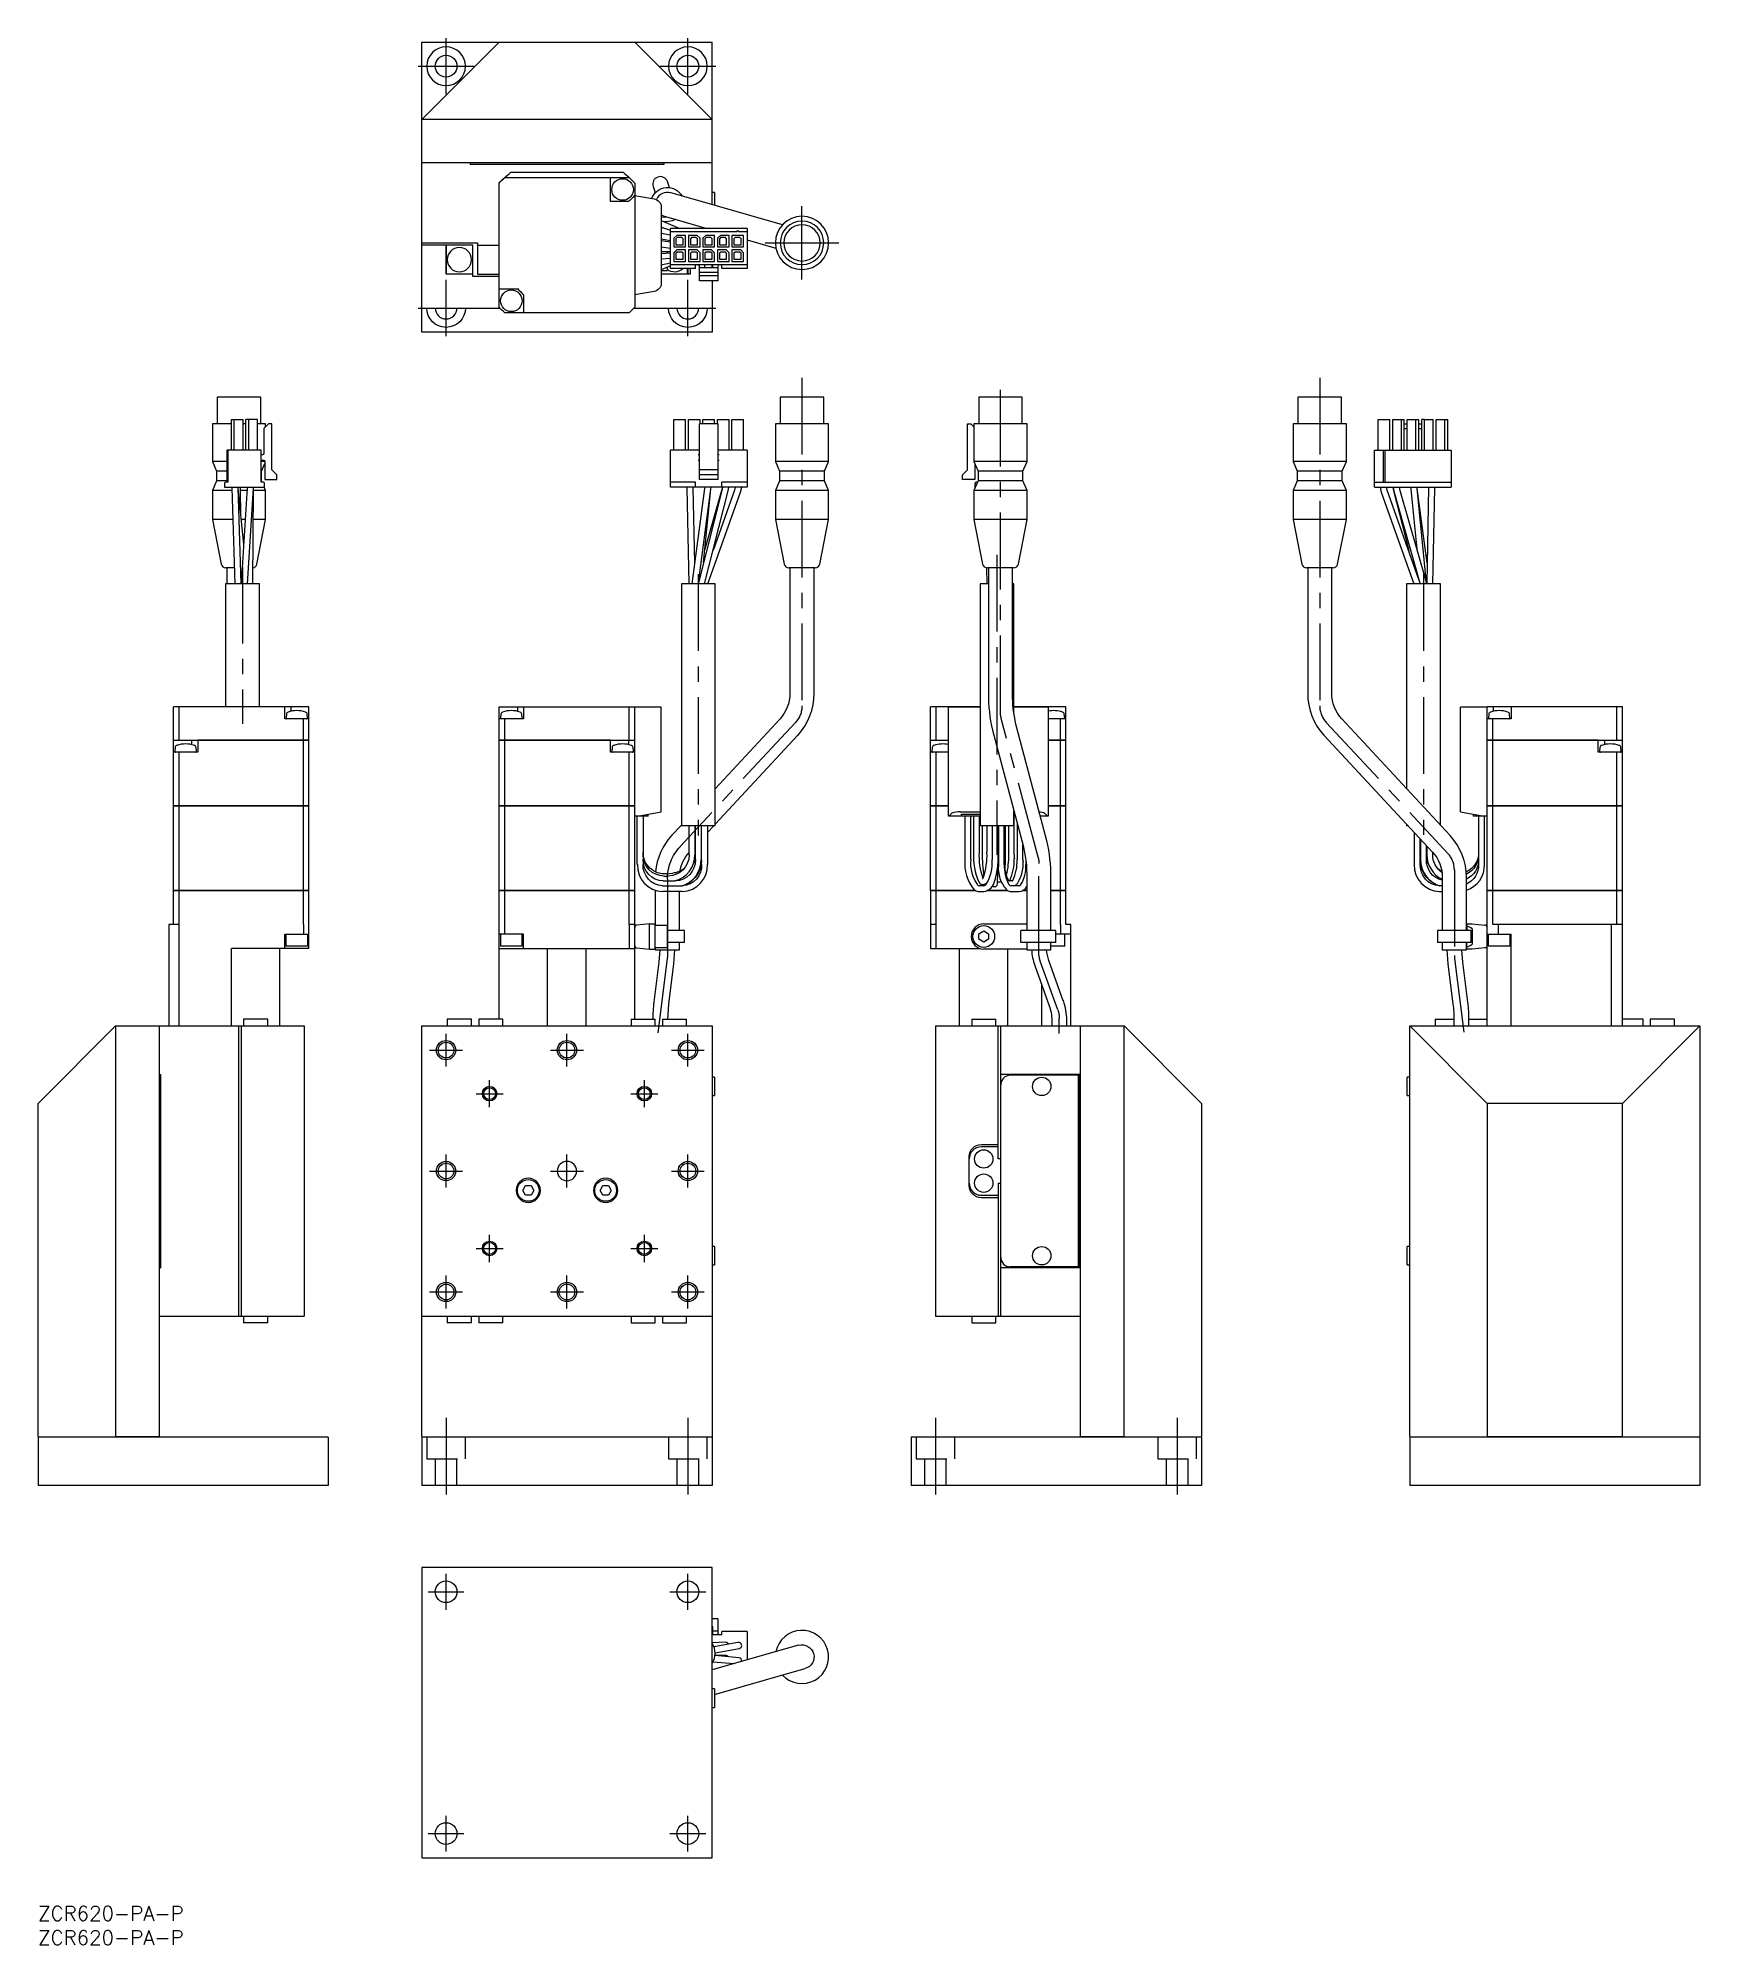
# Model space of a CAD drawing. Extents: x 0 to 344, y -8 to 386.
import ezdxf

# ---------------------------------------------------------------- set-up
doc = ezdxf.new("R2010")
doc.units = 0
doc.header["$LTSCALE"] = 0.5
doc.linetypes.add('CENTER', pattern=[50.8, 31.75, -6.35, 6.35, -6.35])
doc.linetypes.add('DASHED', pattern=[19.05, 12.7, -6.35])
for name, color, linetype in [('MSM_CENTER', 1, 'CENTER'), ('MSM_CONTINUOUS', 7, 'CONTINUOUS'), ('MSM_DASHED', 4, 'DASHED'), ('MSM_NARROW', 5, 'CONTINUOUS'), ('MSM_PART_NUMBER', 7, 'CONTINUOUS')]:
    doc.layers.add(name, color=color, linetype=linetype)
doc.styles.get("Standard").update_dxf_attribs({"font": 'txt.shx', "height": 3, "bigfont": 'bigfont.shx'})

msp = doc.modelspace()

# ---------------------------------------------------------------- texts
at = {"layer": 'MSM_PART_NUMBER'}
for p in [(0, -3), (0, -8)]:
    msp.add_text('ZCR620-PA-P', height=3, dxfattribs=at).set_placement(p)

# ---------------------------------------------------------------- linework, layer by layer
at = {"layer": 'MSM_CENTER'}
for p, q in [((84.36, 374.61), (84.36, 386.21)), ((134.36, 374.61), (134.36, 386.21)), ((78.56, 380.41), (90.16, 380.41)), ((128.56, 380.41), (140.16, 380.41)), ((157.96, 336.28), (157.96, 351.48)), ((150.36, 343.88), (165.56, 343.88)), ((84.36, 324.61), (84.36, 336.21)), ((134.36, 324.61), (134.36, 336.21)), ((78.56, 330.41), (90.16, 330.41)), ((128.56, 330.41), (140.16, 330.41)), ((265.03, 315.98), (265.03, 248.14)), ((42.27, 276.92), (42.27, 244.44)), ((198.28, 279.38), (198.28, 217.38)), ((136.51, 275.38), (136.51, 221.38)), ((286.48, 275.38), (286.48, 221.5)), ((266.37, 244.74), (291.53, 217.67)), ((292.86, 214.26), (292.86, 196.54)), ((292.9, 195.92), (294.81, 180.69)), ((84.36, 173.58), (84.36, 180.38)), ((109.36, 173.58), (109.36, 180.38)), ((134.36, 173.58), (134.36, 180.38)), ((80.96, 176.98), (87.76, 176.98)), ((105.96, 176.98), (112.76, 176.98)), ((130.96, 176.98), (137.76, 176.98)), ((93.36, 165.18), (93.36, 170.78)), ((125.36, 165.18), (125.36, 170.78)), ((90.56, 167.98), (96.16, 167.98)), ((122.56, 167.98), (128.16, 167.98)), ((84.36, 148.58), (84.36, 155.38)), ((109.36, 148.58), (109.36, 155.38)), ((134.36, 148.58), (134.36, 155.38)), ((80.96, 151.98), (87.76, 151.98)), ((105.96, 151.98), (112.76, 151.98)), ((130.96, 151.98), (137.76, 151.98)), ((93.36, 133.18), (93.36, 138.78)), ((125.36, 133.18), (125.36, 138.78)), ((90.56, 135.98), (96.16, 135.98)), ((122.56, 135.98), (128.16, 135.98)), ((84.36, 123.58), (84.36, 130.38)), ((109.36, 123.58), (109.36, 130.38)), ((134.36, 123.58), (134.36, 130.38)), ((80.96, 126.98), (87.76, 126.98)), ((105.96, 126.98), (112.76, 126.98)), ((130.96, 126.98), (137.76, 126.98)), ((84.36, 100.98), (84.36, 82.98)), ((134.36, 100.98), (134.36, 82.98)), ((185.55, 100.98), (185.55, 82.98)), ((235.55, 100.98), (235.55, 82.98)), ((84.36, 61.3), (84.36, 68.7)), ((134.36, 61.3), (134.36, 68.7)), ((80.66, 65), (88.06, 65)), ((130.66, 65), (138.06, 65)), ((84.36, 11.3), (84.36, 18.7)), ((134.36, 11.3), (134.36, 18.7)), ((80.66, 15), (88.06, 15)), ((130.66, 15), (138.06, 15))]:
    msp.add_line(p, q, dxfattribs=at)
at = {"layer": 'MSM_CENTER', "extrusion": (0, 0, -1)}
for p, q in [((157.96, 315.98), (157.96, 248.14)), ((199.01, 246.83), (199.01, 315.98)), ((156.62, 244.74), (132.8, 219.1)), ((206.78, 216.86), (199.18, 245.55)), ((206.95, 197.1), (206.95, 215.58)), ((130.13, 212.3), (130.13, 196.54)), ((130.09, 195.92), (128.17, 180.58)), ((210.87, 185.29), (207.24, 195.41)), ((211.16, 180.42), (211.16, 183.61))]:
    msp.add_line(p, q, dxfattribs=at)
for centre, radius, start, end in [((-152.96, 248.14), 5, 180, 222.8984), ((-204.01, 246.83), 5, 345.1639, 0), ((-140.13, 212.3), 10, 360, 42.8984), ((-201.95, 215.58), 5, 165.1639, 180), ((-125.13, 196.54), 5, 180, 187.1325), ((-211.95, 197.1), 5, 340.2721, 0), ((-206.16, 183.61), 5, 160.2721, 180)]:
    msp.add_arc(centre, radius, start, end, dxfattribs=at)
at = {"layer": 'MSM_CENTER'}
for centre, start, end in [((270.03, 248.14), 180, 222.8984), ((287.86, 214.26), 360, 42.8984), ((297.86, 196.54), 180, 187.1325)]:
    msp.add_arc(centre, 5, start, end, dxfattribs=at)
at = {"layer": 'MSM_CONTINUOUS'}
for p, q in [((79.36, 369.41), (95.36, 385.41)), ((79.36, 325.41), (79.36, 385.41)), ((79.36, 385.41), (139.36, 385.41)), ((123.36, 385.41), (139.36, 369.41)), ((139.36, 351.78), (139.36, 385.41)), ((139.36, 369.41), (79.36, 369.41)), ((139.36, 360.41), (79.36, 360.41)), ((89.36, 360.41), (89.36, 360.11)), ((129.36, 360.11), (89.36, 360.11)), ((129.36, 360.41), (129.36, 360.11)), ((95.36, 330.57), (95.36, 356.26)), ((96.51, 357.41), (122.2, 357.41)), ((121.02, 358.41), (97.7, 358.41)), ((118.36, 352.41), (118.36, 357.41)), ((123.36, 356.26), (123.36, 330.57)), ((127.19, 355.51), (127.41, 354.9)), ((127.41, 354.9), (127.63, 354.26)), ((130.34, 355.92), (130.12, 356.54)), ((130.56, 355.28), (130.34, 355.92)), ((122.11, 352.41), (118.36, 352.41)), ((123.36, 353.71), (127.37, 353)), ((128.86, 351.23), (128.86, 335.59)), ((133.51, 353.45), (130.81, 354.22)), ((153.93, 347.63), (133.51, 353.45)), ((139.86, 354.31), (139.36, 354.31)), ((139.86, 354.31), (139.86, 351.64)), ((128.86, 349.19), (129.89, 349.28)), ((128.86, 348.52), (132.71, 346.88)), ((128.86, 347.15), (130.76, 346.54)), ((128.87, 347.2), (129.49, 346.94)), ((129.44, 349.41), (132.14, 348.64)), ((130.43, 348.32), (129.5, 348.24)), ((132.14, 348.64), (138.31, 346.88)), ((79.36, 343.91), (90.86, 343.91)), ((89.86, 343.41), (79.36, 343.41)), ((84.36, 337.41), (84.36, 343.41)), ((84.41, 343.41), (84.41, 337.46)), ((89.86, 336.91), (89.86, 343.41)), ((90.86, 343.91), (90.86, 343.41)), ((90.86, 343.41), (95.36, 343.41)), ((90.86, 343.36), (90.86, 343.41)), ((95.36, 343.36), (90.86, 343.36)), ((90.86, 343.36), (90.86, 337.41)), ((128.83, 345.89), (130.76, 345.52)), ((130.76, 344.3), (128.86, 344.67)), ((130.76, 344.01), (128.86, 344.29)), ((128.86, 343.08), (130.76, 342.8)), ((146.61, 346.88), (130.76, 346.88)), ((130.76, 338.6), (130.76, 346.88)), ((144.53, 346.17), (130.76, 346.17)), ((132.08, 345.44), (131.48, 344.84)), ((131.48, 344.84), (131.48, 343.04)), ((131.48, 343.04), (133.88, 343.04)), ((132.14, 344.99), (131.89, 344.74)), ((131.89, 344.74), (131.89, 343.49)), ((131.89, 343.49), (133.36, 343.49)), ((133.88, 345.44), (132.08, 345.44)), ((133.11, 344.99), (132.14, 344.99)), ((133.36, 344.74), (133.11, 344.99)), ((133.36, 343.49), (133.36, 344.74)), ((133.88, 343.04), (133.88, 345.44)), ((136.28, 345.44), (134.48, 345.44)), ((134.48, 345.44), (134.48, 343.04)), ((134.48, 343.04), (136.88, 343.04)), ((135.14, 344.99), (134.89, 344.74)), ((134.89, 344.74), (134.89, 343.49)), ((134.89, 343.49), (136.36, 343.49)), ((136.11, 344.99), (135.14, 344.99)), ((136.36, 344.74), (136.11, 344.99)), ((136.28, 345.44), (136.88, 344.84)), ((136.36, 343.49), (136.36, 344.74)), ((136.88, 343.04), (136.88, 344.84)), ((138.08, 345.44), (137.48, 344.84)), ((137.48, 344.84), (137.48, 343.04)), ((137.48, 343.04), (139.88, 343.04)), ((138.14, 344.99), (137.89, 344.74)), ((137.89, 344.74), (137.89, 343.49)), ((137.89, 343.49), (139.36, 343.49)), ((139.88, 345.44), (138.08, 345.44)), ((139.11, 344.99), (138.14, 344.99)), ((139.36, 344.74), (139.11, 344.99)), ((139.36, 343.49), (139.36, 344.74)), ((139.88, 343.04), (139.88, 345.44)), ((141.08, 345.44), (140.48, 344.84)), ((140.48, 344.84), (140.48, 343.04)), ((140.48, 343.04), (142.88, 343.04)), ((141.14, 344.99), (140.89, 344.74)), ((140.89, 344.74), (140.89, 343.49)), ((140.89, 343.49), (142.36, 343.49)), ((142.88, 345.44), (141.08, 345.44)), ((142.11, 344.99), (141.14, 344.99)), ((142.36, 344.74), (142.11, 344.99)), ((142.36, 343.49), (142.36, 344.74)), ((142.88, 343.04), (142.88, 345.44)), ((143.48, 345.44), (143.48, 343.04)), ((145.88, 345.44), (143.48, 345.44)), ((143.48, 343.04), (145.88, 343.04)), ((144.14, 344.99), (143.89, 344.74)), ((143.89, 344.74), (143.89, 343.49)), ((143.89, 343.49), (145.36, 343.49)), ((145.11, 344.99), (144.14, 344.99)), ((144.53, 346.17), (144.53, 346.27)), ((144.83, 346.27), (144.83, 346.17)), ((146.61, 346.17), (144.83, 346.17)), ((145.36, 344.74), (145.11, 344.99)), ((145.36, 343.49), (145.36, 344.74)), ((145.88, 343.04), (145.88, 345.44)), ((146.61, 346.88), (146.61, 338.6)), ((146.61, 344.51), (152.56, 342.82)), ((130.76, 342.04), (128.86, 342)), ((128.86, 341.68), (130.76, 341.84)), ((130.76, 339.66), (128.86, 339.24)), ((130.76, 339.11), (128.86, 338.31)), ((130.76, 340.63), (128.88, 340.48)), ((130.06, 342.03), (130.06, 341.78)), ((146.61, 339.31), (130.76, 339.31)), ((131.48, 341.84), (132.08, 342.44)), ((131.48, 341.84), (131.48, 340.04)), ((131.48, 340.04), (133.88, 340.04)), ((132.14, 341.99), (131.89, 341.74)), ((131.89, 341.74), (131.89, 340.49)), ((131.89, 340.49), (133.36, 340.49)), ((133.88, 342.44), (132.08, 342.44)), ((133.11, 341.99), (132.14, 341.99)), ((133.36, 341.74), (133.11, 341.99)), ((133.36, 340.49), (133.36, 341.74)), ((133.88, 340.04), (133.88, 342.44)), ((136.28, 342.44), (134.48, 342.44)), ((134.48, 342.44), (134.48, 340.04)), ((134.48, 340.04), (136.88, 340.04)), ((135.14, 341.99), (134.89, 341.74)), ((134.89, 341.74), (134.89, 340.49)), ((134.89, 340.49), (136.36, 340.49)), ((136.11, 341.99), (135.14, 341.99)), ((135.95, 338.6), (135.95, 339.31)), ((136.36, 341.74), (136.11, 341.99)), ((136.88, 341.84), (136.28, 342.44)), ((136.36, 340.49), (136.36, 341.74)), ((136.75, 336.03), (136.75, 339.06)), ((136.88, 340.04), (136.88, 341.84)), ((137.48, 342.44), (137.48, 340.04)), ((139.28, 342.44), (137.48, 342.44)), ((137.48, 340.04), (139.88, 340.04)), ((137.85, 338.75), (137.85, 339.31)), ((138.14, 341.99), (137.89, 341.74)), ((137.89, 341.74), (137.89, 340.49)), ((137.89, 340.49), (139.36, 340.49)), ((139.11, 341.99), (138.14, 341.99)), ((139.36, 341.74), (139.11, 341.99)), ((139.88, 341.84), (139.28, 342.44)), ((139.36, 340.49), (139.36, 341.74)), ((139.36, 338.75), (139.36, 339.31)), ((139.5, 338.75), (139.5, 339.31)), ((139.88, 340.04), (139.88, 341.84)), ((140.48, 342.44), (140.48, 340.04)), ((142.28, 342.44), (140.48, 342.44)), ((140.48, 340.04), (142.88, 340.04)), ((140.61, 336.03), (140.61, 339.06)), ((141.14, 341.99), (140.89, 341.74)), ((140.89, 341.74), (140.89, 340.49)), ((140.89, 340.49), (142.36, 340.49)), ((142.11, 341.99), (141.14, 341.99)), ((141.41, 338.6), (141.41, 339.31)), ((142.36, 341.74), (142.11, 341.99)), ((142.88, 341.84), (142.28, 342.44)), ((142.36, 340.49), (142.36, 341.74)), ((142.88, 340.04), (142.88, 341.84)), ((143.48, 342.44), (143.48, 340.04)), ((145.28, 342.44), (143.48, 342.44)), ((143.48, 340.04), (145.88, 340.04)), ((144.14, 341.99), (143.89, 341.74)), ((143.89, 341.74), (143.89, 340.49)), ((143.89, 340.49), (145.36, 340.49)), ((145.11, 341.99), (144.14, 341.99)), ((145.36, 341.74), (145.11, 341.99)), ((145.88, 341.84), (145.28, 342.44)), ((145.36, 340.49), (145.36, 341.74)), ((145.88, 340.04), (145.88, 341.84)), ((84.41, 337.46), (84.36, 337.41)), ((89.86, 337.41), (84.36, 337.41)), ((84.41, 337.46), (89.86, 337.46)), ((95.36, 336.91), (89.86, 336.91)), ((90.86, 337.41), (95.36, 337.41)), ((128.86, 338.16), (130.06, 338.16)), ((128.86, 337.46), (134.31, 337.46)), ((134.86, 337.41), (128.86, 337.41)), ((130.06, 338.82), (130.06, 338.16)), ((135.95, 338.6), (130.76, 338.6)), ((134.31, 337.46), (134.31, 338.6)), ((134.31, 337.46), (134.36, 337.41)), ((134.36, 338.6), (134.36, 337.41)), ((134.86, 338.6), (134.86, 337.41)), ((140.61, 338.75), (136.75, 338.75)), ((140.61, 337.75), (136.75, 337.75)), ((140.61, 337.05), (136.75, 337.05)), ((140.61, 336.03), (136.75, 336.03)), ((139.36, 336.03), (139.36, 325.41)), ((146.61, 338.6), (141.41, 338.6)), ((95.36, 334.41), (99.11, 334.41)), ((100.36, 333.16), (100.36, 329.41)), ((127.37, 333.82), (123.36, 333.11)), ((79.36, 330.41), (95.5, 330.41)), ((122.2, 329.41), (96.51, 329.41)), ((123.21, 330.41), (139.36, 330.41)), ((139.36, 325.41), (79.36, 325.41)), ((46.03, 311.98), (37.03, 311.98)), ((37.03, 311.98), (37.03, 306.48)), ((46.03, 306.48), (46.03, 311.98)), ((162.46, 311.98), (153.46, 311.98)), ((153.46, 311.98), (153.46, 306.48)), ((162.46, 306.48), (162.46, 311.98)), ((203.51, 311.98), (194.51, 311.98)), ((194.51, 311.98), (194.51, 306.48)), ((203.51, 306.48), (203.51, 311.98)), ((269.53, 311.98), (260.53, 311.98)), ((260.53, 311.98), (260.53, 306.48)), ((269.53, 306.48), (269.53, 311.98)), ((39.97, 306.48), (36.03, 306.48)), ((36.03, 306.48), (36.03, 298.68)), ((39.97, 301.03), (39.97, 307.38)), ((39.97, 307.38), (42.37, 307.38)), ((40.57, 301.03), (40.57, 307.38)), ((42.37, 301.03), (42.37, 307.38)), ((42.97, 306.48), (42.37, 306.48)), ((42.97, 301.03), (42.97, 307.38)), ((45.37, 307.38), (42.97, 307.38)), ((43.57, 301.03), (43.57, 307.38)), ((45.37, 301.03), (45.37, 307.38)), ((47.03, 306.48), (45.37, 306.48)), ((47.66, 306.49), (46.66, 305.49)), ((46.66, 305.49), (46.66, 300.36)), ((47.03, 305.86), (47.03, 306.48)), ((48.36, 306.49), (47.66, 306.49)), ((48.36, 296.95), (48.36, 306.49)), ((131.48, 301.03), (131.48, 307.38)), ((131.48, 307.38), (133.88, 307.38)), ((133.88, 301.03), (133.88, 307.38)), ((134.48, 301.03), (134.48, 307.38)), ((134.48, 307.38), (136.88, 307.38)), ((136.75, 294.93), (136.75, 306.49)), ((140.61, 306.49), (136.75, 306.49)), ((136.88, 306.49), (136.88, 307.38)), ((137.48, 306.49), (137.48, 307.38)), ((137.48, 307.38), (139.88, 307.38)), ((139.88, 306.49), (139.88, 307.38)), ((140.48, 306.49), (140.48, 307.38)), ((140.48, 307.38), (142.88, 307.38)), ((140.61, 294.93), (140.61, 306.49)), ((142.88, 301.03), (142.88, 307.38)), ((143.48, 301.03), (143.48, 307.38)), ((143.48, 307.38), (145.88, 307.38)), ((145.88, 301.03), (145.88, 307.38)), ((163.46, 306.48), (152.46, 306.48)), ((152.46, 306.48), (152.46, 298.68)), ((163.46, 298.68), (163.46, 306.48)), ((192.18, 296.95), (192.18, 306.49)), ((192.18, 306.49), (192.88, 306.49)), ((192.88, 306.49), (193.51, 305.86)), ((204.51, 306.48), (193.51, 306.48)), ((193.51, 306.48), (193.51, 298.68)), ((204.51, 298.68), (204.51, 306.48)), ((270.53, 306.48), (259.53, 306.48)), ((259.53, 306.48), (259.53, 298.68)), ((270.53, 298.68), (270.53, 306.48)), ((277.11, 301.03), (277.11, 307.38)), ((277.11, 307.38), (279.51, 307.38)), ((279.51, 301.03), (279.51, 307.38)), ((280.11, 301.03), (280.11, 307.38)), ((280.11, 307.38), (281.91, 307.38)), ((281.91, 301.03), (281.91, 307.38)), ((281.91, 307.38), (282.51, 307.38)), ((282.51, 301.03), (282.51, 307.38)), ((282.51, 306.49), (283.11, 306.49)), ((282.51, 305.49), (283.11, 305.49)), ((283.11, 301.03), (283.11, 307.38)), ((283.11, 307.38), (284.91, 307.38)), ((284.91, 301.03), (284.91, 307.38)), ((284.91, 307.38), (285.51, 307.38)), ((285.51, 301.03), (285.51, 307.38)), ((285.51, 306.49), (286.11, 306.49)), ((285.51, 305.49), (286.11, 305.49)), ((286.11, 301.03), (286.11, 307.38)), ((286.71, 307.38), (286.11, 307.38)), ((286.71, 301.03), (286.71, 307.38)), ((286.71, 307.38), (288.51, 307.38)), ((288.51, 301.03), (288.51, 307.38)), ((289.11, 301.03), (289.11, 307.38)), ((289.11, 307.38), (290.91, 307.38)), ((290.91, 301.03), (290.91, 307.38)), ((290.91, 307.38), (291.51, 307.38)), ((291.51, 301.03), (291.51, 307.38)), ((46.1, 301.03), (38.99, 301.03)), ((38.99, 301.03), (38.99, 294.4)), ((39.24, 301.03), (39.24, 294.4)), ((46.1, 294.4), (46.1, 301.03)), ((46.38, 300.08), (46.1, 300.08)), ((130.76, 293.38), (130.76, 301.03)), ((136.75, 301.03), (130.76, 301.03)), ((136.75, 300.08), (136.5, 300.08)), ((146.61, 301.03), (140.61, 301.03)), ((140.86, 300.08), (140.61, 300.08)), ((146.61, 301.03), (146.61, 293.38)), ((276.38, 293.38), (276.38, 301.03)), ((276.38, 301.03), (292.23, 301.03)), ((278.16, 301.03), (278.16, 294.4)), ((278.46, 301.03), (278.46, 294.4)), ((292.23, 301.03), (292.23, 293.38)), ((38.99, 298.68), (36.03, 298.68)), ((36.03, 298.68), (36.88, 296.68)), ((38.99, 296.68), (36.88, 296.68)), ((36.88, 296.68), (36.88, 294.68)), ((46.1, 298.93), (46.7, 298.93)), ((46.85, 298.68), (46.1, 298.68)), ((46.18, 296.68), (46.1, 296.68)), ((46.18, 296.68), (46.85, 298.25)), ((46.18, 294.68), (46.18, 296.68)), ((46.85, 298.78), (46.85, 294.93)), ((49.38, 295.93), (48.36, 296.95)), ((49.38, 294.93), (49.38, 295.93)), ((136.5, 298.93), (136.75, 298.93)), ((140.61, 296.95), (136.75, 296.95)), ((140.61, 295.93), (136.75, 295.93)), ((140.61, 298.93), (140.86, 298.93)), ((163.46, 298.68), (152.46, 298.68)), ((152.46, 298.68), (153.31, 296.68)), ((162.61, 296.68), (153.31, 296.68)), ((153.31, 296.68), (153.31, 294.68)), ((162.61, 296.68), (163.46, 298.68)), ((162.61, 294.68), (162.61, 296.68)), ((191.16, 295.93), (192.18, 296.95)), ((191.16, 294.93), (191.16, 295.93)), ((204.51, 298.68), (193.51, 298.68)), ((193.51, 298.68), (194.36, 296.68)), ((193.69, 298.25), (193.69, 294.93)), ((203.66, 296.68), (194.36, 296.68)), ((194.36, 296.68), (194.36, 294.68)), ((203.66, 296.68), (204.51, 298.68)), ((203.66, 294.68), (203.66, 296.68)), ((270.53, 298.68), (259.53, 298.68)), ((259.53, 298.68), (260.38, 296.68)), ((269.68, 296.68), (260.38, 296.68)), ((260.38, 296.68), (260.38, 294.68)), ((269.68, 296.68), (270.53, 298.68)), ((269.68, 294.68), (269.68, 296.68)), ((36.88, 294.68), (36.03, 292.68)), ((40.07, 292.68), (36.03, 292.68)), ((36.03, 292.68), (36.03, 286.68)), ((38.99, 294.68), (36.88, 294.68)), ((38.53, 294.1), (38.53, 293.38)), ((38.53, 293.38), (46.81, 293.38)), ((39.24, 294.4), (38.83, 294.4)), ((40.05, 293.38), (40.06, 293.26)), ((40.06, 293.26), (40.7, 273.38)), ((41.35, 293.3), (41.35, 293.38)), ((42, 273.39), (41.35, 293.3)), ((41.38, 293.1), (41.36, 293.38)), ((42.51, 281.53), (41.38, 293.1)), ((41.86, 292.71), (41.85, 293.38)), ((43.21, 292.68), (41.85, 292.68)), ((41.89, 287.85), (41.86, 292.71)), ((43.24, 293.25), (42, 273.39)), ((43.23, 293.25), (43.2, 292.59)), ((43.24, 293.38), (43.23, 293.25)), ((43.25, 293.38), (43.24, 293.25)), ((43.3, 273.38), (44.54, 293.17)), ((44.4, 273.38), (44.55, 293.04)), ((47.03, 292.68), (44.51, 292.68)), ((44.54, 293.17), (44.55, 293.38)), ((44.55, 293.04), (44.55, 293.38)), ((46.18, 294.68), (46.1, 294.68)), ((46.51, 294.4), (46.1, 294.4)), ((46.3, 294.4), (46.18, 294.68)), ((47.03, 292.68), (46.74, 293.38)), ((46.81, 293.38), (46.81, 294.1)), ((46.85, 294.93), (49.38, 294.93)), ((47.03, 286.68), (47.03, 292.68)), ((135.95, 294.4), (130.76, 294.4)), ((146.61, 293.38), (130.76, 293.38)), ((134.16, 293.38), (134.16, 293.2)), ((134.16, 293.38), (134.16, 293.27)), ((134.16, 293.27), (134.56, 273.38)), ((137.82, 293.13), (135.2, 273.38)), ((135.46, 293.23), (135.46, 293.38)), ((135.77, 277.68), (135.46, 293.23)), ((135.95, 293.38), (135.95, 294.4)), ((136.54, 273.59), (139.11, 292.96)), ((141.42, 292.93), (136.54, 273.59)), ((140.61, 294.93), (136.75, 294.93)), ((137.6, 277.79), (139.12, 292.97)), ((137.84, 293.38), (137.82, 293.13)), ((137.83, 273.38), (142.69, 292.61)), ((141.39, 292.88), (137.88, 280.56)), ((138.5, 273.38), (145.23, 292.34)), ((139.11, 292.96), (139.15, 293.38)), ((139.12, 292.97), (139.15, 293.38)), ((144.01, 292.78), (139.58, 280.3)), ((141.5, 293.38), (141.39, 292.88)), ((141.41, 293.38), (141.41, 294.4)), ((146.61, 294.4), (141.41, 294.4)), ((141.51, 293.38), (141.42, 292.93)), ((142.69, 292.61), (142.82, 293.38)), ((144.17, 293.38), (144, 292.77)), ((145.23, 292.34), (145.49, 293.38)), ((145.23, 292.34), (145.49, 293.38)), ((153.31, 294.68), (152.46, 292.68)), ((163.46, 292.68), (152.46, 292.68)), ((152.46, 292.68), (152.46, 286.68)), ((162.61, 294.68), (153.31, 294.68)), ((163.46, 292.68), (162.61, 294.68)), ((163.46, 286.68), (163.46, 292.68)), ((193.69, 294.93), (191.16, 294.93)), ((194.36, 294.68), (193.51, 292.68)), ((204.51, 292.68), (193.51, 292.68)), ((193.51, 292.68), (193.51, 286.68)), ((193.73, 294.1), (193.73, 293.38)), ((193.73, 293.38), (193.81, 293.38)), ((194.24, 294.4), (194.03, 294.4)), ((203.66, 294.68), (194.36, 294.68)), ((204.51, 292.68), (203.66, 294.68)), ((204.51, 286.68), (204.51, 292.68)), ((260.38, 294.68), (259.53, 292.68)), ((270.53, 292.68), (259.53, 292.68)), ((259.53, 292.68), (259.53, 286.68)), ((269.68, 294.68), (260.38, 294.68)), ((270.53, 292.68), (269.68, 294.68)), ((270.53, 286.68), (270.53, 292.68)), ((276.38, 294.4), (292.23, 294.4)), ((276.38, 293.38), (292.23, 293.38)), ((277.5, 293.38), (277.76, 292.34)), ((277.76, 292.34), (284.5, 273.38)), ((278.99, 292.78), (278.82, 293.38)), ((278.99, 292.77), (278.82, 293.38)), ((285.54, 274.31), (278.99, 292.78)), ((280.17, 293.38), (280.31, 292.61)), ((280.18, 293.38), (280.35, 292.53)), ((280.31, 292.61), (283.42, 280.3)), ((280.35, 292.53), (285.54, 274.31)), ((281.6, 292.88), (281.49, 293.38)), ((287.14, 273.46), (281.6, 292.88)), ((283.84, 293.38), (283.87, 292.97)), ((283.87, 292.97), (285.11, 280.56)), ((285.17, 293.1), (285.14, 293.38)), ((285.17, 293.13), (285.15, 293.38)), ((287.22, 277.68), (285.17, 293.13)), ((287.13, 273.5), (285.17, 293.1)), ((287.53, 293.29), (287.14, 273.46)), ((287.53, 293.38), (287.53, 293.29)), ((287.53, 293.38), (287.53, 293.23)), ((288.44, 273.38), (288.83, 293.27)), ((288.83, 293.27), (288.83, 293.38)), ((40.27, 286.68), (36.03, 286.68)), ((36.03, 286.68), (37.84, 277.48)), ((42.83, 286.68), (42.01, 286.68)), ((47.03, 286.68), (44.5, 286.68)), ((45.23, 277.48), (47.03, 286.68)), ((163.46, 286.68), (152.46, 286.68)), ((152.46, 286.68), (154.26, 277.48)), ((161.65, 277.48), (163.46, 286.68)), ((204.51, 286.68), (193.51, 286.68)), ((193.51, 286.68), (195.32, 277.48)), ((202.71, 277.48), (204.51, 286.68)), ((270.53, 286.68), (259.53, 286.68)), ((259.53, 286.68), (261.34, 277.48)), ((268.73, 277.48), (270.53, 286.68)), ((40.59, 276.68), (38.82, 276.68)), ((39.03, 276.68), (39.03, 273.38)), ((160.67, 276.68), (155.25, 276.68)), ((155.46, 276.68), (155.46, 250.72)), ((160.46, 250.72), (160.46, 276.68)), ((196.12, 276.69), (196.15, 273.38)), ((201.72, 276.68), (196.3, 276.68)), ((196.51, 276.68), (196.51, 250.72)), ((201.51, 250.72), (201.51, 276.68)), ((267.75, 276.68), (262.32, 276.68)), ((262.53, 276.68), (262.53, 250.72)), ((267.53, 250.72), (267.53, 276.68)), ((45.77, 273.38), (38.77, 273.38)), ((38.77, 273.38), (38.77, 247.98)), ((45.77, 247.98), (45.77, 273.38)), ((140.01, 273.38), (133.01, 273.38)), ((133.01, 273.38), (133.01, 223.38)), ((136.54, 273.59), (136.5, 273.38)), ((140.01, 223.38), (140.01, 273.38)), ((196.51, 273.38), (194.78, 273.38)), ((194.78, 273.38), (194.78, 223.38)), ((201.78, 273.38), (201.51, 273.38)), ((201.78, 246.59), (201.78, 273.38)), ((289.98, 273.38), (282.98, 273.38)), ((282.98, 273.38), (282.98, 231.03)), ((285.84, 273.38), (285.54, 274.31)), ((289.98, 223.5), (289.98, 273.38)), ((28, 241.09), (28, 247.98)), ((56, 247.98), (28, 247.98)), ((29.15, 241.09), (29.15, 247.98)), ((51, 245.48), (51, 247.98)), ((56, 245.48), (51, 245.48)), ((51.34, 246.45), (51.27, 245.68)), ((52.25, 247.98), (52.25, 247.03)), ((54.85, 241.09), (54.85, 245.48)), ((55.73, 245.68), (55.66, 246.45)), ((56, 241.09), (56, 247.98)), ((95.36, 241.09), (95.36, 247.98)), ((95.36, 247.98), (123.36, 247.98)), ((100.36, 245.48), (95.36, 245.48)), ((95.69, 246.45), (95.63, 245.68)), ((96.51, 241.09), (96.51, 245.48)), ((99.11, 247.98), (99.11, 247.03)), ((100.09, 245.68), (100.02, 246.45)), ((100.36, 247.98), (100.36, 245.48)), ((122.2, 241.09), (122.2, 247.98)), ((123.36, 209.98), (123.36, 247.98)), ((128.86, 247.88), (123.36, 247.88)), ((128.86, 226.24), (128.86, 247.88)), ((153.42, 245.47), (140.01, 231.03)), ((184.55, 241.09), (184.55, 247.98)), ((194.78, 247.98), (184.55, 247.98)), ((185.7, 241.09), (185.7, 247.98)), ((188.25, 225.38), (188.25, 247.88)), ((194.78, 247.88), (188.25, 247.88)), ((212.55, 247.98), (201.78, 247.98)), ((208.85, 247.88), (201.78, 247.88)), ((208.8, 247.88), (208.8, 247.98)), ((208.85, 247.88), (208.85, 225.38)), ((212.55, 245.48), (208.85, 245.48)), ((211.39, 241.09), (211.39, 245.48)), ((212.28, 245.68), (212.21, 246.45)), ((212.55, 241.09), (212.55, 247.98)), ((292, 221.33), (269.57, 245.47)), ((294.13, 226.24), (294.13, 247.88)), ((299.63, 247.88), (294.13, 247.88)), ((299.63, 241.09), (299.63, 247.98)), ((327.63, 247.98), (299.63, 247.98)), ((304.63, 245.48), (299.63, 245.48)), ((299.97, 246.45), (299.9, 245.68)), ((300.79, 241.09), (300.79, 245.48)), ((300.88, 247.98), (300.88, 247.03)), ((304.37, 245.68), (304.3, 246.45)), ((304.63, 247.98), (304.63, 245.48)), ((326.48, 241.09), (326.48, 247.98)), ((327.63, 241.09), (327.63, 247.98)), ((28, 241.09), (56, 241.09)), ((28, 227.48), (28, 241.08)), ((28, 241.08), (31.75, 241.08)), ((31.75, 241.08), (31.75, 240.14)), ((33, 241.08), (33, 238.58)), ((56, 241.08), (33, 241.08)), ((54.85, 227.48), (54.85, 241.08)), ((56, 227.48), (56, 241.08)), ((95.36, 241.09), (123.36, 241.09)), ((95.36, 227.48), (95.36, 241.08)), ((118.36, 241.08), (95.36, 241.08)), ((96.51, 227.48), (96.51, 241.08)), ((118.36, 238.58), (118.36, 241.08)), ((122.11, 241.08), (122.11, 240.14)), ((123.36, 241.08), (123.35, 241.08)), ((140.01, 223.69), (157.09, 242.07)), ((184.55, 241.09), (188.25, 241.09)), ((184.55, 227.48), (184.55, 241.08)), ((184.56, 241.08), (188.25, 241.08)), ((197.37, 243.13), (203.76, 218.99)), ((208.59, 220.27), (202.2, 244.41)), ((208.85, 241.09), (212.55, 241.09)), ((212.55, 241.08), (208.85, 241.08)), ((211.39, 227.48), (211.39, 241.08)), ((212.55, 227.48), (212.55, 241.08)), ((265.9, 242.07), (288.33, 217.93)), ((299.63, 241.09), (327.63, 241.09)), ((299.63, 209.98), (299.63, 241.08)), ((322.63, 241.08), (299.63, 241.08)), ((300.79, 227.48), (300.79, 241.08)), ((322.63, 238.58), (322.63, 241.08)), ((323.88, 241.08), (323.88, 240.14)), ((327.63, 227.48), (327.63, 241.08)), ((33, 238.58), (28, 238.58)), ((28.34, 239.56), (28.27, 238.79)), ((29.15, 227.48), (29.15, 238.58)), ((32.73, 238.79), (32.66, 239.56)), ((123.36, 238.58), (118.36, 238.58)), ((118.69, 239.56), (118.63, 238.79)), ((122.2, 227.48), (122.2, 238.58)), ((123.09, 238.79), (123.02, 239.56)), ((188.25, 238.58), (184.55, 238.58)), ((184.88, 239.56), (184.82, 238.79)), ((185.7, 227.48), (185.7, 238.58)), ((327.63, 238.58), (322.63, 238.58)), ((322.97, 239.56), (322.9, 238.79)), ((326.48, 227.48), (326.48, 238.58)), ((327.37, 238.79), (327.3, 239.56)), ((28, 227.48), (56, 227.48)), ((28, 209.98), (28, 227.47)), ((56, 227.47), (28, 227.47)), ((28.01, 227.48), (28.01, 227.47)), ((29.15, 209.98), (29.15, 227.47)), ((29.16, 227.48), (29.16, 227.47)), ((54.84, 227.48), (54.84, 227.47)), ((54.85, 209.98), (54.85, 227.47)), ((55.99, 227.48), (55.99, 227.47)), ((56, 209.98), (56, 227.47)), ((95.36, 227.48), (123.36, 227.48)), ((95.36, 209.98), (95.36, 227.47)), ((123.36, 227.47), (95.36, 227.47)), ((95.37, 227.48), (95.37, 227.47)), ((96.51, 209.98), (96.51, 227.47)), ((96.52, 227.48), (96.52, 227.47)), ((122.2, 227.48), (122.2, 227.47)), ((122.2, 209.98), (122.2, 227.47)), ((123.35, 227.48), (123.35, 227.47)), ((126.16, 225.38), (123.36, 225.38)), ((123.91, 215.38), (123.91, 225.38)), ((123.96, 225.38), (128.86, 226.24)), ((125.11, 225.38), (125.11, 215.38)), ((126.16, 225.38), (126.16, 225.76)), ((184.55, 227.48), (188.25, 227.48)), ((184.55, 209.98), (184.55, 227.47)), ((188.25, 227.47), (184.55, 227.47)), ((184.56, 227.48), (184.56, 227.47)), ((185.7, 227.48), (185.7, 227.47)), ((185.7, 209.98), (185.7, 227.47)), ((194.78, 225.38), (188.25, 225.38)), ((188.35, 225.38), (188.95, 225.98)), ((190.73, 226.24), (194.78, 226.24)), ((190.95, 225.76), (194.78, 225.76)), ((190.95, 225.38), (190.95, 225.76)), ((191.65, 225.38), (191.65, 216.38)), ((192.85, 216.38), (192.85, 225.38)), ((193.45, 225.38), (193.45, 217.86)), ((194.65, 217.86), (194.65, 225.38)), ((201.78, 223.38), (201.78, 226.47)), ((201.78, 226.24), (201.84, 226.24)), ((201.78, 225.76), (201.97, 225.76)), ((202.07, 225.38), (201.78, 225.38)), ((201.85, 217.38), (201.85, 225.38)), ((208.85, 225.38), (207.24, 225.38)), ((208.14, 225.98), (208.74, 225.38)), ((208.85, 227.48), (212.55, 227.48)), ((212.55, 227.47), (208.85, 227.47)), ((211.39, 227.48), (211.39, 227.47)), ((211.39, 209.98), (211.39, 227.47)), ((212.54, 227.48), (212.54, 227.47)), ((212.55, 209.98), (212.55, 227.47)), ((294.13, 226.24), (299.03, 225.38)), ((296.83, 225.38), (296.83, 225.76)), ((299.63, 225.38), (296.83, 225.38)), ((297.88, 225.38), (297.88, 215.38)), ((299.08, 215.38), (299.08, 225.38)), ((299.63, 227.48), (327.63, 227.48)), ((327.63, 227.47), (299.63, 227.47)), ((299.64, 227.48), (299.64, 227.47)), ((300.79, 227.48), (300.79, 227.47)), ((300.79, 209.98), (300.79, 227.47)), ((326.47, 227.48), (326.47, 227.47)), ((326.48, 209.98), (326.48, 227.47)), ((327.62, 227.48), (327.62, 227.47)), ((327.63, 209.98), (327.63, 227.47)), ((133.01, 223.5), (131, 221.33)), ((140.01, 223.38), (133.01, 223.38)), ((134.61, 217.38), (134.61, 223.38)), ((135.81, 223.38), (135.81, 216.38)), ((135.91, 216.38), (135.91, 223.38)), ((137.11, 223.38), (137.11, 216.38)), ((137.21, 215.38), (137.21, 223.38)), ((138.41, 221.96), (139.72, 223.38)), ((138.41, 223.38), (138.41, 215.38)), ((201.78, 223.38), (194.78, 223.38)), ((195.25, 223.38), (195.25, 217.83)), ((196.2, 223.38), (196.2, 217.93)), ((197.3, 223.38), (197.3, 216.38)), ((198.5, 216.38), (198.5, 223.38)), ((198.6, 223.38), (198.6, 215.38)), ((199.8, 215.38), (199.8, 223.38)), ((200.05, 216.38), (200.05, 223.38)), ((200.65, 223.38), (200.65, 217.38)), ((202.45, 223.95), (202.45, 216.38)), ((282.98, 223.69), (282.98, 223.38)), ((283.27, 223.38), (282.98, 223.38)), ((284.58, 221.96), (284.58, 215.38)), ((125.11, 217.86), (125.11, 217.62)), ((135.75, 215.66), (135.91, 216.88)), ((196.2, 217.96), (196.2, 217.91)), ((203.65, 216.38), (203.65, 219.42)), ((285.78, 215.38), (285.78, 220.67)), ((285.88, 220.57), (285.88, 216.38)), ((287.08, 216.38), (287.08, 219.27)), ((287.24, 215.66), (287.08, 216.88)), ((287.18, 219.17), (287.18, 216.38)), ((288.38, 217.38), (288.38, 217.87)), ((297.88, 217.86), (297.88, 217.62)), ((129.42, 212.98), (130.3, 212.98)), ((129.87, 213.45), (131.26, 213.57)), ((135.81, 216.38), (135.75, 215.67)), ((135.75, 215.67), (135.75, 215.64)), ((135.75, 215.64), (135.75, 215.66)), ((198.39, 211.34), (198.5, 216.38)), ((199.96, 214.1), (200.05, 216.38)), ((204.25, 216.28), (204.25, 215.38)), ((287.18, 216.38), (287.24, 215.67)), ((287.24, 215.67), (287.24, 215.64)), ((287.24, 215.64), (287.24, 215.66)), ((28, 209.98), (56, 209.98)), ((28, 202.98), (28, 209.97)), ((56, 209.97), (28, 209.97)), ((28.01, 209.98), (28.01, 209.97)), ((29.15, 202.98), (29.15, 209.97)), ((29.16, 209.98), (29.16, 209.97)), ((54.84, 209.98), (54.84, 209.97)), ((54.85, 202.98), (54.85, 209.97)), ((55.99, 209.98), (55.99, 209.97)), ((56, 197.98), (56, 209.97)), ((95.36, 209.98), (123.36, 209.98)), ((123.36, 209.97), (95.36, 209.97)), ((95.36, 183.38), (95.36, 209.97)), ((95.37, 209.98), (95.37, 209.97)), ((96.51, 202.98), (96.51, 209.97)), ((96.52, 209.98), (96.52, 209.97)), ((122.2, 209.98), (122.2, 209.97)), ((122.2, 202.98), (122.2, 209.97)), ((123.35, 209.98), (123.35, 209.97)), ((123.36, 183.38), (123.36, 209.97)), ((127.63, 210.04), (127.63, 202.73)), ((129.11, 210.98), (133.21, 210.98)), ((133.21, 209.78), (129.11, 209.78)), ((129.27, 211.98), (131.75, 211.98)), ((132.63, 201.73), (132.63, 209.78)), ((133.2, 210.99), (133.17, 210.98)), ((184.55, 209.98), (193.82, 209.98)), ((184.55, 209.97), (184.55, 197.98)), ((193.84, 209.97), (184.55, 209.97)), ((184.56, 209.98), (184.56, 209.97)), ((185.7, 209.98), (185.7, 209.97)), ((185.7, 202.98), (185.7, 209.97)), ((195.57, 210.98), (194.59, 210.98)), ((194.59, 209.78), (195.55, 209.78)), ((195.58, 211.3), (195.63, 211.31)), ((195.63, 211.31), (195.83, 211.38)), ((200.44, 209.97), (196.2, 209.97)), ((196.22, 209.98), (200.43, 209.98)), ((197.38, 210.94), (197.56, 210.81)), ((197.56, 210.81), (197.75, 210.78)), ((197.75, 210.78), (197.76, 210.78)), ((197.76, 210.78), (197.78, 210.78)), ((197.78, 210.78), (197.79, 210.78)), ((198.43, 211.78), (198.47, 211.78)), ((198.47, 211.78), (198.87, 211.78)), ((198.87, 211.78), (198.91, 211.78)), ((198.91, 211.78), (199.16, 211.83)), ((201.49, 211.98), (200.75, 211.98)), ((202.89, 210.98), (201.15, 210.98)), ((201.15, 209.78), (202.89, 209.78)), ((204.45, 209.97), (203.59, 209.97)), ((203.61, 209.98), (204.45, 209.98)), ((204.45, 212.68), (204.45, 201.73)), ((209.45, 201.73), (209.45, 212.68)), ((209.45, 209.98), (212.55, 209.98)), ((212.55, 209.97), (209.45, 209.97)), ((211.39, 209.98), (211.39, 209.97)), ((211.39, 202.98), (211.39, 209.97)), ((212.54, 209.98), (212.54, 209.97)), ((212.55, 202.98), (212.55, 209.97)), ((289.79, 210.99), (289.83, 210.98)), ((290.36, 210.98), (289.79, 210.98)), ((289.79, 209.78), (290.36, 209.78)), ((290.36, 212.68), (290.36, 201.73)), ((295.36, 201.73), (295.36, 212.68)), ((299.63, 209.98), (327.63, 209.98)), ((327.63, 209.97), (299.63, 209.97)), ((299.63, 181.98), (299.63, 209.97)), ((299.64, 209.98), (299.64, 209.97)), ((300.79, 209.98), (300.79, 209.97)), ((300.79, 202.98), (300.79, 209.97)), ((326.47, 209.98), (326.47, 209.97)), ((326.48, 202.98), (326.48, 209.97)), ((327.62, 209.98), (327.62, 209.97)), ((327.63, 181.98), (327.63, 209.97)), ((27, 202.98), (27, 181.98)), ((29.15, 202.98), (27, 202.98)), ((29.15, 181.98), (29.15, 202.98)), ((54.85, 202.98), (54.85, 200.98)), ((96.51, 200.98), (96.51, 202.98)), ((123.36, 202.98), (122.2, 202.98)), ((122.2, 202.98), (122.2, 197.98)), ((126.46, 203.08), (123.81, 202.84)), ((126.46, 197.88), (126.46, 203.08)), ((126.46, 203.08), (127.56, 203.08)), ((127.56, 203.08), (127.56, 197.88)), ((130.06, 202.73), (127.56, 202.73)), ((130.06, 202.73), (130.06, 198.23)), ((133.63, 201.73), (130.06, 201.73)), ((133.63, 199.23), (133.63, 201.73)), ((185.7, 202.98), (184.55, 202.98)), ((185.7, 197.98), (185.7, 202.98)), ((194.55, 201.05), (195.55, 201.63)), ((194.55, 199.9), (194.55, 201.05)), ((195.55, 203.08), (204.45, 203.08)), ((195.55, 201.63), (196.55, 201.05)), ((196.55, 201.05), (196.55, 199.9)), ((203.21, 199.23), (203.21, 201.73)), ((203.46, 201.73), (203.21, 201.73)), ((210.45, 201.73), (203.46, 201.73)), ((210.45, 199.23), (210.45, 201.73)), ((211.39, 202.98), (211.39, 200.98)), ((213.55, 202.98), (212.55, 202.98)), ((213.55, 181.98), (213.55, 202.98)), ((296.36, 201.73), (289.36, 201.73)), ((289.36, 201.73), (289.36, 199.23)), ((295.43, 202.73), (295.36, 202.73)), ((295.43, 202.6), (295.43, 203.08)), ((295.43, 203.08), (296.53, 203.08)), ((295.43, 202.6), (295.43, 201.73)), ((296.36, 199.23), (296.36, 201.73)), ((296.53, 203.08), (299.18, 202.84)), ((296.53, 202.08), (296.53, 198.87)), ((327.63, 202.98), (300.79, 202.98)), ((301.97, 200.98), (301.97, 202.98)), ((325.3, 202.98), (325.3, 181.98)), ((56, 197.98), (40, 197.98)), ((40, 181.98), (40, 197.98)), ((50, 181.98), (50, 197.98)), ((51, 200.98), (56, 200.98)), ((51, 197.98), (51, 200.98)), ((51.25, 200.98), (51.25, 198.48)), ((55.75, 198.48), (51.25, 198.48)), ((55.75, 198.48), (55.75, 200.98)), ((100.36, 200.98), (95.36, 200.98)), ((95.36, 197.98), (123.36, 197.98)), ((95.61, 200.98), (95.61, 198.48)), ((100.11, 198.48), (95.61, 198.48)), ((100.11, 198.48), (100.11, 200.98)), ((100.36, 197.98), (100.36, 200.98)), ((105.36, 181.98), (105.36, 197.98)), ((113.36, 181.98), (113.36, 197.98)), ((123.81, 198.11), (126.46, 197.88)), ((126.46, 197.88), (127.56, 197.88)), ((127.56, 198.23), (130.06, 198.23)), ((127.63, 198.23), (127.63, 197.73)), ((127.63, 197.73), (132.63, 197.73)), ((128.57, 197.73), (128.37, 195.2)), ((133.63, 199.23), (130.06, 199.23)), ((131.45, 194.82), (131.67, 197.73)), ((132.63, 197.73), (132.63, 199.23)), ((184.55, 197.98), (194.83, 197.98)), ((190.55, 181.98), (190.55, 197.98)), ((195.55, 199.32), (194.55, 199.9)), ((196.55, 199.9), (195.55, 199.32)), ((204.45, 197.88), (195.55, 197.88)), ((200.55, 181.98), (200.55, 197.88)), ((203.46, 199.23), (203.21, 199.23)), ((210.45, 199.23), (203.46, 199.23)), ((204.45, 199.23), (204.45, 197.73)), ((204.45, 197.73), (209.45, 197.73)), ((209.45, 197.73), (209.45, 199.23)), ((212.3, 198.48), (209.47, 198.48)), ((213.55, 200.98), (210.45, 200.98)), ((212.3, 198.48), (212.3, 200.98)), ((296.36, 199.23), (289.36, 199.23)), ((290.36, 199.23), (290.36, 197.73)), ((290.36, 197.73), (295.36, 197.73)), ((291.33, 197.73), (291.54, 194.82)), ((294.62, 195.2), (294.43, 197.73)), ((295.36, 197.73), (295.36, 199.23)), ((295.36, 198.23), (295.43, 198.23)), ((295.43, 197.88), (295.43, 199.23)), ((296.53, 197.88), (295.43, 197.88)), ((299.18, 198.11), (296.53, 197.88)), ((299.63, 200.98), (304.63, 200.98)), ((299.88, 200.98), (299.88, 198.48)), ((304.38, 198.48), (299.88, 198.48)), ((304.38, 198.48), (304.38, 200.98)), ((304.63, 181.98), (304.63, 200.98)), ((128.37, 195.2), (127.33, 186.88)), ((128.37, 195.2), (128.37, 195.19)), ((130.41, 186.5), (131.45, 194.82)), ((206.1, 194.49), (209.09, 186.17)), ((212, 187.21), (209.02, 195.53)), ((291.54, 194.82), (292.58, 186.5)), ((295.66, 186.88), (294.62, 195.2)), ((207.55, 181.98), (207.55, 190.46)), ((130.21, 183.38), (130.41, 186.5)), ((295.66, 186.88), (295.66, 186.87)), ((16, 181.98), (0, 165.98)), ((16, 181.98), (16, 97.08)), ((16, 181.98), (55, 181.98)), ((25, 181.98), (25, 96.98)), ((41.5, 121.98), (41.5, 181.98)), ((42, 181.98), (42, 121.98)), ((47.5, 183.38), (42.5, 183.38)), ((42.5, 183.38), (42.5, 181.98)), ((47.5, 181.98), (47.5, 183.38)), ((55, 181.98), (55, 121.98)), ((79.36, 97.08), (79.36, 181.98)), ((79.36, 181.98), (139.36, 181.98)), ((89.61, 183.38), (84.61, 183.38)), ((84.61, 183.38), (84.61, 181.98)), ((89.61, 181.98), (89.61, 183.38)), ((96.11, 183.38), (91.11, 183.38)), ((91.11, 183.38), (91.11, 181.98)), ((96.11, 181.98), (96.11, 183.38)), ((122.61, 183.38), (127.61, 183.38)), ((122.61, 183.38), (122.61, 181.98)), ((127.61, 181.98), (127.61, 183.38)), ((129.11, 183.38), (134.11, 183.38)), ((129.11, 183.38), (129.11, 181.98)), ((134.11, 181.98), (134.11, 183.38)), ((139.36, 181.98), (139.36, 97.08)), ((185.55, 181.98), (185.55, 121.98)), ((185.55, 181.98), (224.55, 181.98)), ((193.05, 183.38), (198.05, 183.38)), ((193.05, 183.38), (193.05, 181.98)), ((198.05, 181.98), (198.05, 183.38)), ((198.55, 154.48), (198.55, 181.98)), ((199.05, 121.98), (199.05, 181.98)), ((209.61, 183.14), (209.61, 181.98)), ((212.71, 181.98), (212.71, 183.14)), ((215.55, 96.98), (215.55, 181.98)), ((224.55, 97.08), (224.55, 181.98)), ((240.55, 165.98), (224.55, 181.98)), ((283.63, 97.08), (283.63, 181.98)), ((299.63, 165.98), (283.63, 181.98)), ((283.63, 181.98), (343.63, 181.98)), ((288.88, 183.38), (292.78, 183.38)), ((288.88, 183.38), (288.88, 181.98)), ((292.78, 183.14), (292.78, 181.98)), ((295.88, 183.38), (299.63, 183.38)), ((295.88, 181.98), (295.88, 183.14)), ((331.88, 183.38), (327.63, 183.38)), ((343.63, 181.98), (327.63, 165.98)), ((331.88, 181.98), (331.88, 183.38)), ((338.38, 183.38), (333.38, 183.38)), ((333.38, 183.38), (333.38, 181.98)), ((338.38, 181.98), (338.38, 183.38)), ((343.63, 181.98), (343.63, 97.08)), ((25, 171.98), (25.3, 171.98)), ((25.3, 171.98), (25.3, 131.98)), ((139.86, 171.38), (139.36, 171.38)), ((139.86, 171.38), (139.86, 167.58)), ((215.55, 171.98), (199.05, 171.98)), ((215.05, 171.78), (201.05, 171.78)), ((214.05, 171.98), (214.05, 171.78)), ((215.05, 171.78), (215.05, 132.18)), ((215.25, 131.98), (215.25, 171.98)), ((283.13, 167.58), (283.13, 171.38)), ((283.63, 171.38), (283.13, 171.38)), ((0, 97.08), (0, 165.98)), ((139.36, 167.58), (139.86, 167.58)), ((240.55, 165.98), (240.55, 97.08)), ((283.13, 167.58), (283.63, 167.58)), ((299.63, 165.98), (299.63, 97.08)), ((327.63, 165.98), (299.63, 165.98)), ((327.63, 97.08), (327.63, 165.98)), ((192.55, 148.98), (192.55, 154.98)), ((195.05, 157.48), (198.55, 157.48)), ((198.55, 156.98), (195.05, 156.98)), ((199.05, 154.48), (198.55, 154.48)), ((100.2, 147.98), (100.78, 148.98)), ((100.78, 146.98), (100.2, 147.98)), ((100.78, 148.98), (101.93, 148.98)), ((101.93, 146.98), (100.78, 146.98)), ((101.93, 148.98), (102.51, 147.98)), ((102.51, 147.98), (101.93, 146.98)), ((116.2, 147.98), (116.78, 148.98)), ((116.78, 146.98), (116.2, 147.98)), ((116.78, 148.98), (117.93, 148.98)), ((117.93, 146.98), (116.78, 146.98)), ((117.93, 148.98), (118.51, 147.98)), ((118.51, 147.98), (117.93, 146.98)), ((195.05, 146.98), (198.55, 146.98)), ((198.55, 146.48), (195.05, 146.48)), ((198.55, 149.48), (198.55, 121.98)), ((198.55, 149.48), (199.05, 149.48)), ((139.86, 136.38), (139.36, 136.38)), ((139.86, 136.38), (139.86, 132.58)), ((283.13, 132.58), (283.13, 136.38)), ((283.63, 136.38), (283.13, 136.38)), ((25, 131.98), (25.3, 131.98)), ((139.36, 132.58), (139.86, 132.58)), ((215.55, 131.98), (199.05, 131.98)), ((215.05, 132.18), (201.05, 132.18)), ((214.05, 132.18), (214.05, 131.98)), ((283.13, 132.58), (283.63, 132.58)), ((25, 121.98), (55, 121.98)), ((42.5, 121.98), (42.5, 120.58)), ((47.5, 120.58), (42.5, 120.58)), ((47.5, 120.58), (47.5, 121.98)), ((79.36, 121.98), (139.36, 121.98)), ((84.61, 121.98), (84.61, 120.58)), ((89.61, 120.58), (84.61, 120.58)), ((89.61, 120.58), (89.61, 121.98)), ((91.11, 121.98), (91.11, 120.58)), ((96.11, 120.58), (91.11, 120.58)), ((96.11, 120.58), (96.11, 121.98)), ((122.61, 121.98), (122.61, 120.58)), ((122.61, 120.58), (127.61, 120.58)), ((127.61, 120.58), (127.61, 121.98)), ((129.11, 121.98), (129.11, 120.58)), ((129.11, 120.58), (134.11, 120.58)), ((134.11, 120.58), (134.11, 121.98)), ((185.55, 121.98), (215.55, 121.98)), ((193.05, 121.98), (193.05, 120.58)), ((193.05, 120.58), (198.05, 120.58)), ((198.05, 120.58), (198.05, 121.98)), ((0, 97.08), (0.1, 96.98)), ((0, 96.98), (0, 86.98)), ((60, 96.98), (0, 96.98)), ((15.9, 96.98), (16, 97.08)), ((16, 97.08), (25, 97.08)), ((60, 96.98), (60, 86.98)), ((79.36, 97.08), (79.46, 96.98)), ((79.36, 96.98), (79.36, 86.98)), ((139.36, 96.98), (79.36, 96.98)), ((139.26, 96.98), (139.36, 97.08)), ((139.36, 96.98), (139.36, 86.98)), ((180.55, 96.98), (180.55, 86.98)), ((240.55, 96.98), (180.55, 96.98)), ((215.55, 97.08), (224.55, 97.08)), ((224.55, 97.08), (224.65, 96.98)), ((240.45, 96.98), (240.55, 97.08)), ((240.55, 96.98), (240.55, 86.98)), ((283.63, 97.08), (283.73, 96.98)), ((283.63, 96.98), (283.63, 86.98)), ((343.63, 96.98), (283.63, 96.98)), ((299.53, 96.98), (299.63, 97.08)), ((299.63, 97.08), (327.63, 97.08)), ((327.63, 97.08), (327.73, 96.98)), ((343.53, 96.98), (343.63, 97.08)), ((343.63, 96.98), (343.63, 86.98)), ((60, 86.98), (0, 86.98)), ((139.36, 86.98), (79.36, 86.98)), ((240.55, 86.98), (180.55, 86.98)), ((343.63, 86.98), (283.63, 86.98)), ((79.36, 70), (79.36, 10)), ((139.36, 70), (79.36, 70)), ((139.36, 10), (139.36, 70)), ((140.61, 59.38), (139.36, 59.38)), ((140.61, 56.35), (140.61, 59.38)), ((139.5, 57.75), (139.36, 57.75)), ((139.5, 56.66), (139.36, 56.66)), ((141.41, 56.1), (139.36, 56.1)), ((139.5, 56.1), (139.5, 57.75)), ((140.61, 56.85), (139.5, 56.85)), ((141.41, 56.1), (141.41, 56.81)), ((146.61, 56.81), (141.41, 56.81)), ((146.61, 56.81), (146.61, 50.9)), ((142.15, 54.55), (139.36, 54.46)), ((154.57, 53.17), (139.36, 48.83)), ((144.72, 54.53), (139.72, 53.65)), ((144.89, 51.36), (139.98, 51.8)), ((142.17, 51.85), (139.99, 51.91)), ((140.01, 52.38), (144.94, 53.25)), ((157.27, 53.94), (154.57, 53.17)), ((139.55, 50.54), (143.94, 50.14)), ((139.86, 43.77), (155.94, 48.36)), ((155.94, 48.36), (158.64, 49.13)), ((139.86, 44.9), (139.36, 44.9)), ((139.86, 44.9), (139.86, 41.1)), ((139.36, 41.1), (139.86, 41.1)), ((79.36, 10), (139.36, 10))]:
    msp.add_line(p, q, dxfattribs=at)
at = {"layer": 'MSM_CONTINUOUS', "extrusion": (0, 0, -1)}
for centre, radius in [((-84.36, 380.41), 4), ((-134.36, 380.41), 4), ((-157.96, 343.88), 5.5), ((-157.96, 343.88), 4.5), ((-157.96, 343.88), 3.75), ((-87.11, 340.41), 2.5), ((-109.36, 151.98), 2), ((-101.36, 147.98), 2.5), ((-117.36, 147.98), 2.5)]:
    msp.add_circle(centre, radius, dxfattribs=at)
at = {"layer": 'MSM_CONTINUOUS'}
for centre, radius in [((84.36, 380.41), 2.25), ((134.36, 380.41), 2.25), ((120.86, 354.91), 2.23), ((97.86, 331.91), 2.23), ((195.55, 200.48), 2.25), ((84.36, 176.98), 1.62), ((109.36, 176.98), 1.62), ((134.36, 176.98), 1.62), ((207.55, 169.48), 1.9), ((93.36, 167.98), 1.23), ((125.36, 167.98), 1.23), ((195.55, 154.48), 1.9), ((84.36, 151.98), 1.62), ((101.36, 147.98), 2.25), ((117.36, 147.98), 2.25), ((134.36, 151.98), 1.62), ((195.55, 149.48), 1.9), ((93.36, 135.98), 1.23), ((125.36, 135.98), 1.23), ((207.55, 134.48), 1.9), ((84.36, 126.98), 1.62), ((109.36, 126.98), 1.62), ((134.36, 126.98), 1.62), ((84.36, 65), 2.25), ((134.36, 65), 2.25), ((84.36, 15), 2.25), ((134.36, 15), 2.25)]:
    msp.add_circle(centre, radius, dxfattribs=at)
at = {"layer": 'MSM_CONTINUOUS', "extrusion": (0, 0, -1)}
for centre, radius, start, end in [((-109.36, 343.41), 19, 42.5369, 52.1364), ((-109.36, 343.41), 19, 42.5364, 47.4636), ((-109.36, 343.41), 19, 127.8636, 132.5369), ((-109.36, 343.41), 19, 132.5364, 137.4626), ((-130.13, 351.81), 3.5, 21.4615, 150.3264), ((-109.31, 366.46), 19, 222.3336, 227.6664), ((-127.06, 351.23), 1.8, 100, 180), ((-130.13, 351.81), 3.5, 241.4958, 265), ((-144.68, 346.27), 0.15, 0, 180), ((-136.5, 339.06), 0.25, 90, 180), ((-140.86, 339.06), 0.25, 0, 90), ((-127.06, 335.59), 1.8, 180, 260), ((-86.31, 320.37), 19, 132.3336, 137.6664), ((-84.36, 330.41), 4, 180, 360), ((-109.36, 343.41), 19, 312.5374, 317.4636), ((-109.36, 343.41), 19, 222.5374, 227.4626), ((-134.36, 330.41), 4, 180, 360), ((-46.38, 300.36), 0.28, 180, 270), ((-46.7, 298.78), 0.15, 90, 180), ((-147.74, 250.69), 7.71, 179.779, 222.5682), ((-227.57, 250.36), 26.06, 346.7941, 0.7829), ((-275.25, 250.69), 7.72, 317.4429, 0.2099), ((-129.46, 217.33), 4.36, 270.5892, 0.5857), ((-129.5, 217.82), 4.39, 265.0821, 0.1308), ((-130.25, 217.33), 4.36, 179.4314, 269.3937), ((-140.3, 212.74), 7.66, 9.2428, 42.0535), ((-208.41, 217.09), 13.78, 340.6907, 3.2092), ((-184.85, 216.95), 15.8, 178.4424, 193.7692), ((-178.39, 213.04), 26.06, 166.7941, 180.7829), ((-282.65, 212.71), 7.72, 137.4429, 180.2099), ((-292.74, 217.33), 4.36, 304.1184, 0.5686), ((-293.5, 217.82), 4.39, 179.8692, 245.5025), ((-293.53, 217.33), 4.36, 179.4143, 245.3282), ((-129.32, 215.19), 4.22, 272.8542, 2.5704), ((-129.39, 216.26), 4.29, 271.642, 1.5567), ((-130.87, 217.93), 4.37, 232.9581, 264.9542), ((-131.62, 216.26), 4.29, 178.4892, 268.3121), ((-132.99, 215.19), 4.22, 177.5064, 267.069), ((-131.76, 216.27), 5.45, 181.1091, 246.0046), ((-290, 215.19), 4.22, 272.931, 2.4936), ((-291.23, 216.27), 5.45, 293.9954, 358.8909), ((-291.37, 216.26), 4.29, 283.5879, 1.5108), ((-292.12, 217.93), 4.37, 295.1376, 307.0419), ((-293.6, 216.26), 4.29, 178.4433, 245.7003), ((-293.67, 215.19), 4.22, 177.4296, 246.3455), ((-217.45, 198.55), 8.95, 340.3059, 354.7174), ((-299.13, 198.61), 0.5, 180, 265), ((-200.63, 183.15), 8.98, 160.3254, 180.0272), ((-265.49, 183.18), 27.29, 173.0127, 180.0798), ((-195.05, 154.98), 2.5, 0, 90), ((-195.05, 148.98), 2.5, 270, 0), ((-140.86, 56.35), 0.25, 270, 0), ((-157.96, 51.53), 2.5, 74.0889, 254.0889)]:
    msp.add_arc(centre, radius, start, end, dxfattribs=at)
at = {"layer": 'MSM_CONTINUOUS'}
for centre, radius, start, end in [((128.66, 356.03), 1.55, 19.2361, 199.2361), ((130.13, 351.81), 2.5, 74.0889, 155.5449), ((130.13, 351.81), 2.5, 239.4613, 254.0889), ((131.61, 340.41), 2.5, 231.6839, 313.5589), ((84.36, 330.41), 2.25, 180, 360), ((134.36, 330.41), 2.25, 180, 360), ((38.83, 294.1), 0.3, 90, 180), ((46.51, 294.1), 0.3, 360, 90), ((194.03, 294.1), 0.3, 90, 180), ((38.82, 277.68), 1, 191.1187, 270), ((44.25, 277.68), 1, 280.2037, 348.8813), ((155.25, 277.68), 1, 191.1187, 270), ((160.67, 277.68), 1, 270, 348.8813), ((196.3, 277.68), 1, 191.1187, 270), ((201.72, 277.68), 1, 270, 348.8813), ((262.32, 277.68), 1, 191.1187, 270), ((267.75, 277.68), 1, 270, 348.8813), ((147.74, 250.69), 12.72, 317.3105, 0.1252), ((227.61, 250.37), 31.1, 179.3641, 193.4668), ((275.24, 250.69), 12.71, 179.8596, 222.7047), ((51.47, 245.67), 0.2, 175, 251.8051), ((51.83, 246.41), 0.5, 107.6292, 175), ((53.5, 241.17), 6, 72.3708, 107.6292), ((55.17, 246.41), 0.5, 5, 72.3708), ((55.53, 245.67), 0.2, 288.1949, 5), ((95.83, 245.67), 0.2, 175, 251.8051), ((96.19, 246.41), 0.5, 107.6292, 175), ((97.86, 241.17), 6, 72.3708, 107.6292), ((99.52, 246.41), 0.5, 5, 72.3708), ((99.89, 245.67), 0.2, 288.1949, 5), ((210.05, 241.17), 6, 72.3708, 101.537), ((211.71, 246.41), 0.5, 5, 72.3708), ((212.08, 245.67), 0.2, 288.1949, 5), ((300.1, 245.67), 0.2, 175, 251.8051), ((300.47, 246.41), 0.5, 107.6292, 175), ((302.13, 241.17), 6, 72.3708, 107.6292), ((303.8, 246.41), 0.5, 5, 72.3708), ((304.17, 245.67), 0.2, 288.1949, 5), ((28.47, 238.78), 0.2, 175, 270), ((28.83, 239.52), 0.5, 107.6292, 175), ((30.5, 234.28), 6, 72.3708, 107.6292), ((32.17, 239.52), 0.5, 5, 72.3708), ((32.53, 238.78), 0.2, 270, 5), ((118.83, 238.78), 0.2, 175, 270), ((119.19, 239.52), 0.5, 107.6292, 175), ((120.86, 234.28), 6, 72.3708, 107.6292), ((122.52, 239.52), 0.5, 5, 72.3708), ((122.89, 238.78), 0.2, 270, 5), ((185.01, 238.78), 0.2, 175, 270), ((185.38, 239.52), 0.5, 107.6292, 175), ((187.05, 234.28), 6, 78.463, 107.6292), ((323.1, 238.78), 0.2, 175, 270), ((323.47, 239.52), 0.5, 107.6292, 175), ((325.13, 234.28), 6, 72.3708, 107.6292), ((326.8, 239.52), 0.5, 5, 72.3708), ((327.17, 238.78), 0.2, 270, 5), ((190.49, 221.74), 4.51, 86.9565, 109.8759), ((206.61, 221.74), 4.51, 70.1241, 84.7824), ((140.31, 212.73), 12.68, 137.2718, 175.0215), ((282.66, 212.72), 12.71, 359.8596, 42.7047), ((130.22, 217.35), 5.59, 285.9654, 0.2921), ((206.14, 216.94), 12.73, 175.8454, 204.6186), ((222.11, 217.1), 26.87, 178.4238, 188.8681), ((182.19, 217.21), 14.03, 340.7603, 2.8943), ((247.47, 218.7), 45.65, 181.666, 182.719), ((178.34, 213.03), 31.1, 359.3641, 13.4668), ((292.77, 217.35), 5.59, 179.7079, 244.4798), ((129.32, 215.18), 5.41, 177.9657, 267.8137), ((131.54, 216.3), 5.57, 287.3809, 0.7723), ((133, 215.18), 5.41, 272.1273, 2.0933), ((200.35, 215.62), 8.74, 175.0197, 218.3235), ((200.53, 215.63), 7.72, 174.4381, 215.6687), ((188.67, 215.79), 8.65, 328.5524, 3.8561), ((185.64, 216.16), 12.85, 341.3945, 356.9734), ((205.17, 214.6), 6.62, 173.254, 198.7695), ((206.91, 214.9), 7.13, 176.162, 211.4402), ((208.92, 215.9), 9.14, 182.7479, 204.0632), ((190.91, 216.54), 10.96, 335.8666, 0), ((193.29, 215.97), 9.16, 334.6752, 2.5141), ((196.56, 215.36), 7.1, 321.8895, 341.0353), ((197.4, 214.87), 6.86, 327.356, 4.2662), ((196.59, 215.43), 7.1, 340.436, 4.1258), ((205.97, 216.3), 2.32, 178.1818, 188.9905), ((289.99, 215.18), 5.41, 177.9067, 267.8727), ((291.45, 216.3), 5.57, 179.2277, 252.6191), ((293.68, 215.18), 5.41, 288.1757, 2.0343), ((194.63, 211.5), 1.72, 229.0024, 268.8954), ((194.67, 211.59), 0.622, 228.9031, 263.0608), ((195.32, 212.21), 0.952, 217.6627, 285.9064), ((195.22, 212.67), 0.227, 268.0963, 338.0968), ((195.11, 212.49), 2.75, 279.2724, 351.0568), ((195.35, 211.85), 0.9, 284.2205, 320.898), ((195.42, 212.43), 1.12, 291.2205, 322.6701), ((197.78, 211.39), 0.618, 267.5061, 355.2663), ((205.32, 214.69), 6.79, 199.0911, 223.9635), ((201.16, 211.23), 1.45, 239.8457, 269.5942), ((201.17, 212.52), 0.682, 210.3852, 232.6774), ((200.76, 212.19), 0.212, 269.8456, 320.8443), ((201.22, 211.45), 0.476, 213.7324, 261.3862), ((201.08, 212.49), 0.659, 308.1638, 318.123), ((202.82, 211.4), 0.432, 279.4337, 326.7039), ((202.76, 211.64), 1.87, 274.0282, 334.4705), ((123.86, 202.35), 0.5, 95, 180), ((195.55, 200.48), 2.6, 90, 270), ((294.88, 200.03), 2.63, 51.1049, 77.9195), ((299.13, 202.35), 0.5, 360, 85), ((123.86, 198.61), 0.5, 180, 265), ((217.45, 198.55), 12.05, 183.7978, 199.7019), ((294.88, 200.92), 2.63, 282.0805, 308.8951), ((157.26, 183.2), 30.16, 172.9759, 179.6584), ((200.64, 183.15), 12.07, 359.974, 19.6941), ((265.39, 183.17), 30.5, 359.9405, 6.9901), ((201.05, 169.78), 2, 90, 180), ((195.05, 154.48), 2.5, 90, 180), ((195.05, 149.48), 2.5, 180, 270), ((201.05, 134.18), 2, 180, 270), ((157.96, 51.53), 5.5, 222.9468, 168.8754), ((136.51, 52.27), 3.5, 324.5168, 35.4832), ((142.17, 53.9), 0.655, 26.0209, 91.9795), ((142.16, 51.2), 0.657, 33.1583, 88.3025), ((144.84, 53.89), 0.65, 279.2209, 100.7751), ((144.84, 50.71), 0.653, 348.5128, 85.4045)]:
    msp.add_arc(centre, radius, start, end, dxfattribs=at)
at = {"layer": 'MSM_DASHED'}
for p, q in [((80.36, 96.98), (80.36, 92.48)), ((88.36, 92.48), (88.36, 96.98)), ((130.36, 96.98), (130.36, 92.48)), ((138.36, 92.48), (138.36, 96.98)), ((181.55, 96.98), (181.55, 92.48)), ((189.55, 92.48), (189.55, 96.98)), ((231.55, 96.98), (231.55, 92.48)), ((239.55, 92.48), (239.55, 96.98)), ((80.36, 92.48), (88.36, 92.48)), ((82.11, 92.48), (82.11, 86.98)), ((86.61, 86.98), (86.61, 92.48)), ((130.36, 92.48), (138.36, 92.48)), ((132.11, 92.48), (132.11, 86.98)), ((136.61, 86.98), (136.61, 92.48)), ((181.55, 92.48), (189.55, 92.48)), ((183.3, 92.48), (183.3, 86.98)), ((187.8, 86.98), (187.8, 92.48)), ((231.55, 92.48), (239.55, 92.48)), ((233.3, 92.48), (233.3, 86.98)), ((237.8, 86.98), (237.8, 92.48))]:
    msp.add_line(p, q, dxfattribs=at)
at = {"layer": 'MSM_NARROW'}
for centre, radius in [((84.36, 176.98), 2), ((109.36, 176.98), 2), ((134.36, 176.98), 2), ((93.36, 167.98), 1.5), ((125.36, 167.98), 1.5), ((84.36, 151.98), 2), ((134.36, 151.98), 2), ((93.36, 135.98), 1.5), ((125.36, 135.98), 1.5), ((84.36, 126.98), 2), ((109.36, 126.98), 2), ((134.36, 126.98), 2)]:
    msp.add_circle(centre, radius, dxfattribs=at)

msp.set_redraw_order([(e.dxf.handle, doc.entitydb.next_handle()) for e in msp.query("TEXT MTEXT ATTDEF DIMENSION ARC_DIMENSION")])  # texts and dimensions are drawn at this point

doc.saveas('drawing.dxf')
